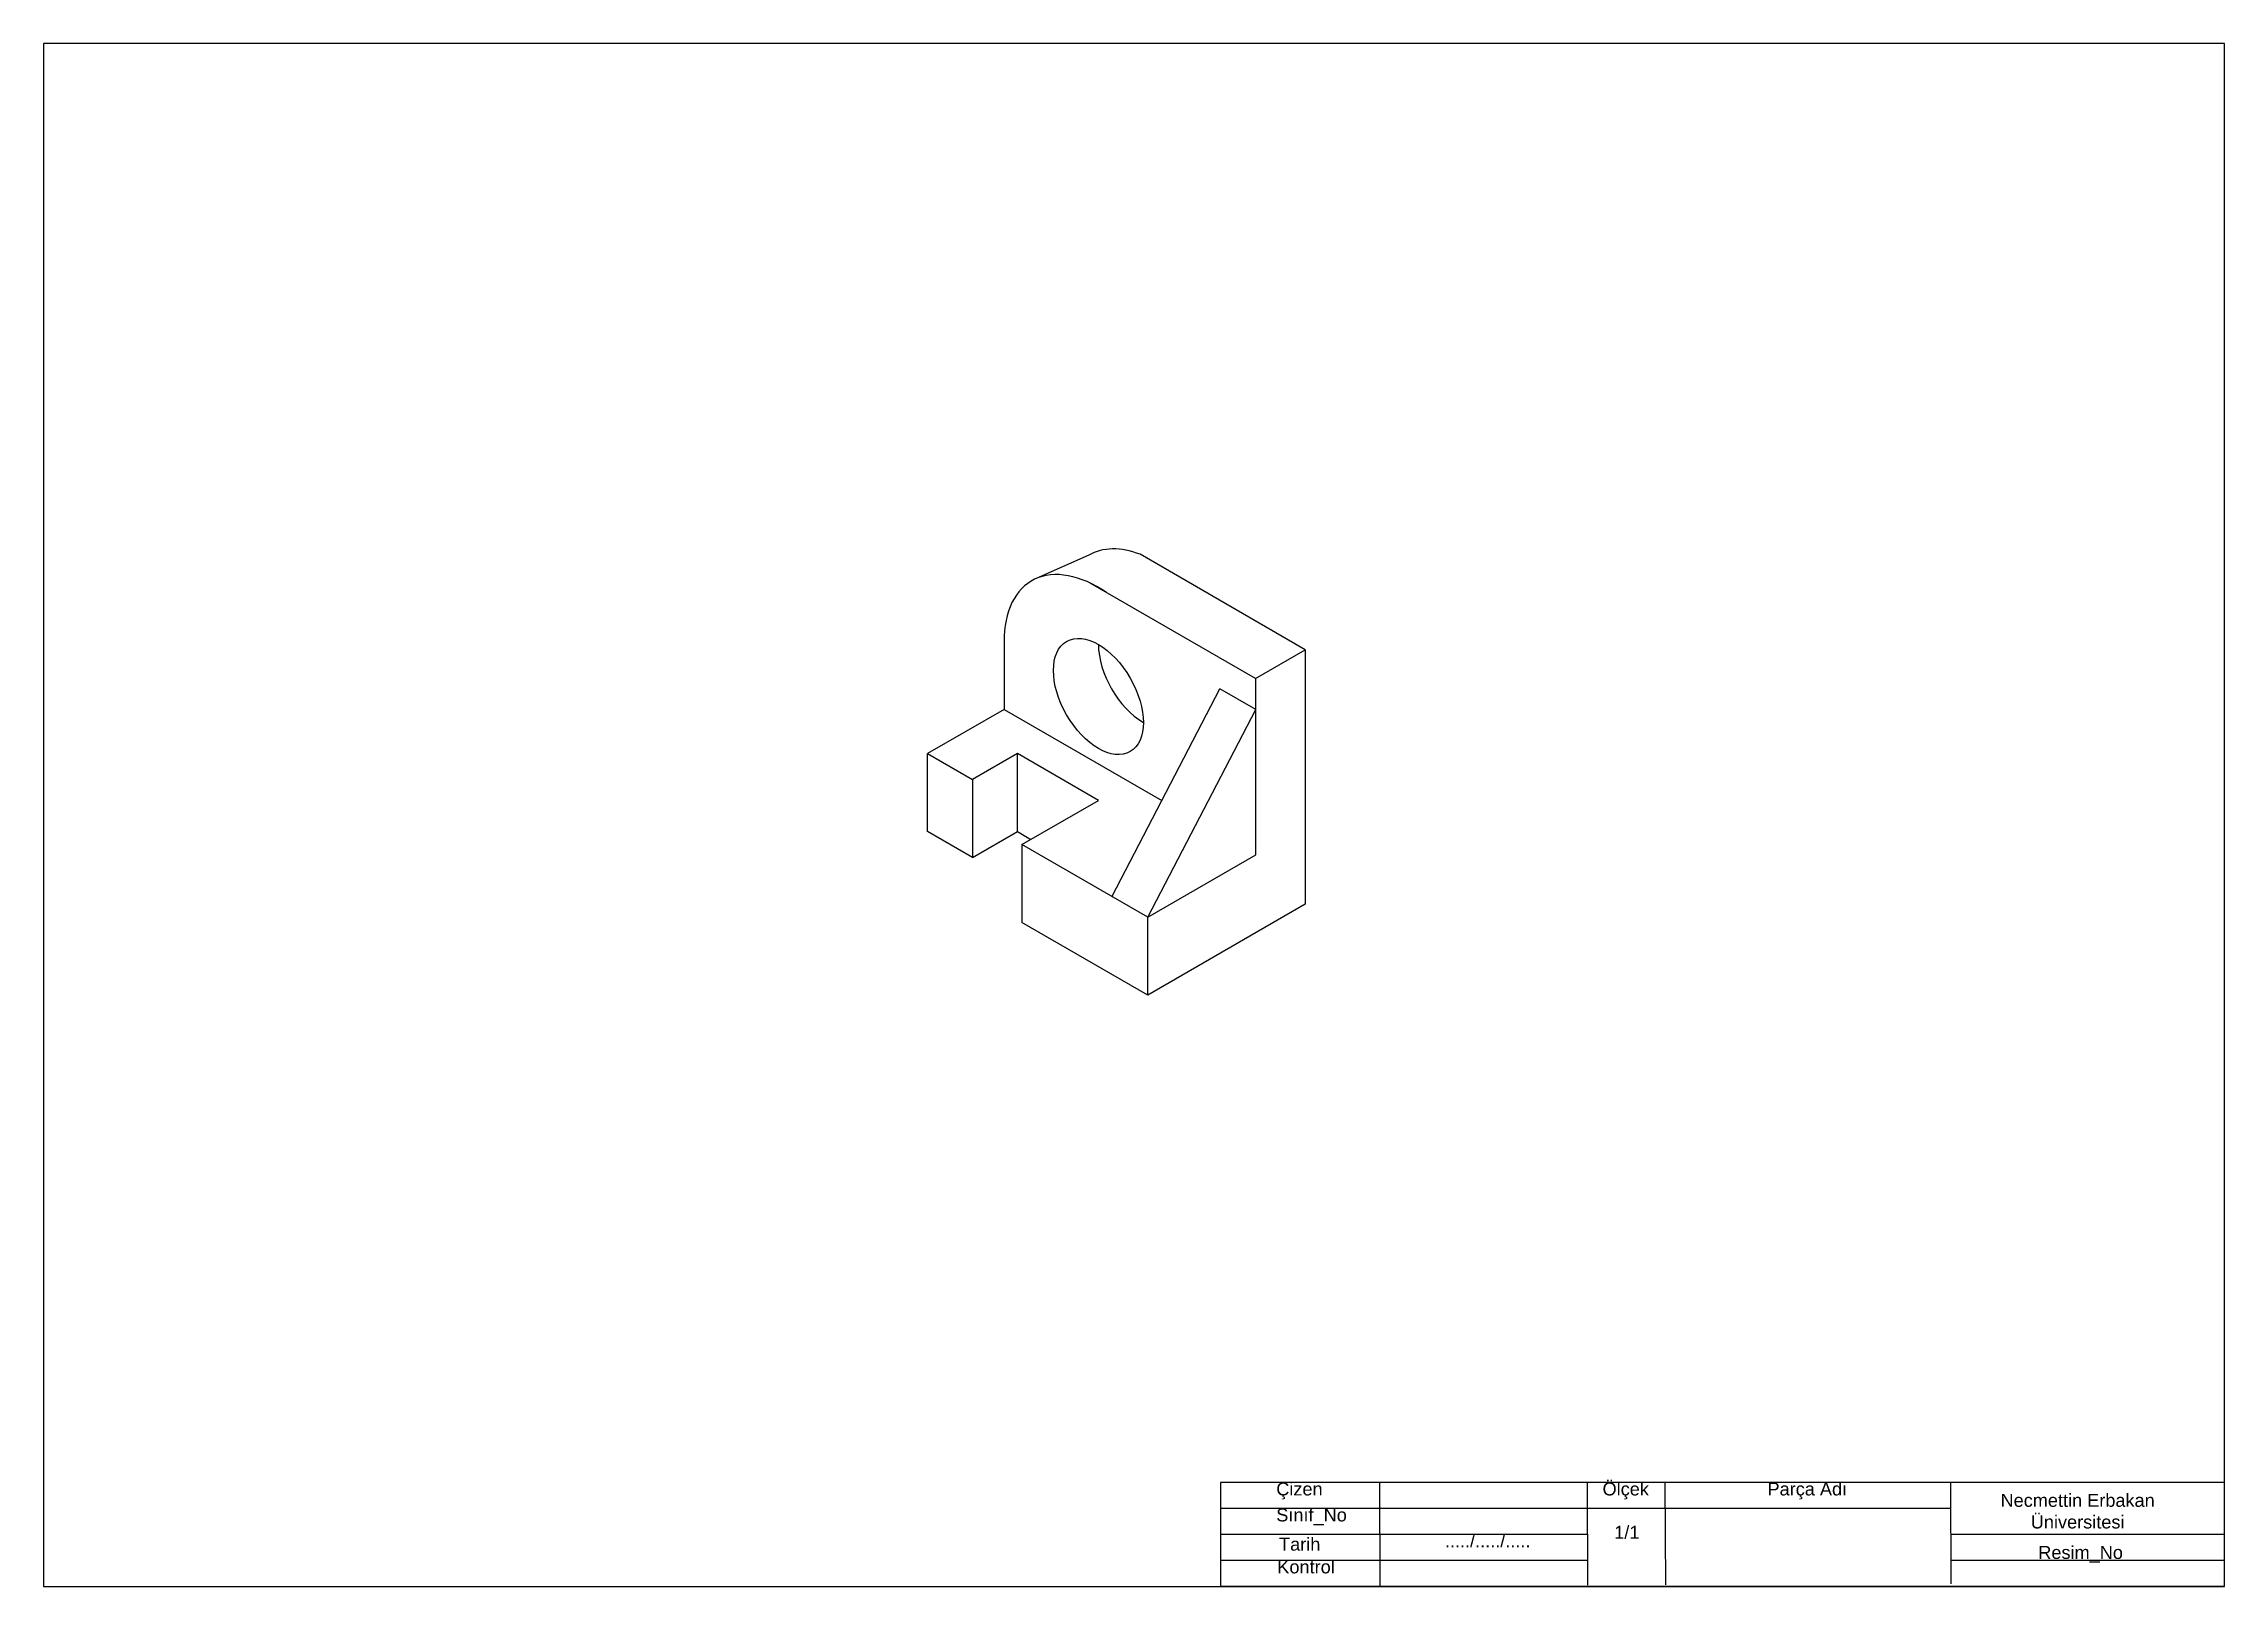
# Model space of a CAD drawing. Header units: millimetres. Extents: x 822 to 2179, y 722 to 1738.
# Drawn here: x 1759.4 to 2179.4, y 722.4 to 1019.4 of the extents above; entities that cross this region are included whole.
import ezdxf

# ---------------------------------------------------------------- set-up
doc = ezdxf.new("R2010")
doc.units = ezdxf.units.MM
doc.linetypes.add('HIDDEN2', pattern=[4.7625, 3.175, -1.5875])
doc.styles.get("Standard").update_dxf_attribs({"font": 'arial.ttf'})

msp = doc.modelspace()

# ---------------------------------------------------------------- texts
at = {"linetype": 'HIDDEN2', "char_height": 2.5, "attachment_point": 1}
for s, width, heights, insert in [('Çizen', 19.9252, [0], (1996.77, 742.45)), ('Ölçek', 15.037, [0], (2059.61, 742.45)), ('\\pxqc;Parça Adı', 54.6884, [5.23], (2071.7, 742.45)), ('\\pxqc;Necmettin Erbakan Üniversitesi', 40.0737, [0], (2131.07, 740.26)), ('...../...../.....', 40.0191, [0], (2029.24, 732.48)), ('1/1', 12.4386, [0], (2061.86, 734.11)), ('Resim_No', 39.1764, [0], (2143.53, 730.23))]:
    msp.add_mtext_dynamic_manual_height_columns(s, width=width, gutter_width=12.5, heights=heights, dxfattribs=dict(at, insert=insert))
at = {"char_height": 2.5, "attachment_point": 1}
for s, width, insert in [('Sınıf_No', 19.9625, (1996.77, 737.45)), ('Tarih', 19.9999, (1997.31, 731.82)), ('Kontrol', 19.9999, (1996.97, 727.45))]:
    msp.add_mtext_dynamic_manual_height_columns(s, width=width, gutter_width=12.5, heights=[0], dxfattribs=dict(at, insert=insert))

# ---------------------------------------------------------------- linework, layer by layer
for p, q in [((2179.37, 1019.45), (1759.37, 1019.45)), ((1759.37, 1019.45), (1759.37, 722.45)), ((2179.37, 722.45), (2179.37, 1019.45)), ((1960.68, 920.97), (1950.5, 916.46)), ((2002.36, 902.76), (1970.53, 921.14)), ((1992.77, 897.22), (1960.94, 915.6)), ((1944.34, 904.26), (1944.34, 891.26)), ((1992.77, 897.22), (2002.36, 902.76)), ((2002.36, 902.76), (2002.36, 853.76)), ((1965.15, 855.33), (1985.91, 895.26)), ((1992.83, 891.26), (1985.91, 895.26)), ((1992.83, 863.26), (1992.83, 897.26)), ((1944.34, 891.26), (1929.61, 882.76)), ((1944.34, 891.26), (1974.71, 873.73)), ((1972.05, 851.26), (1992.83, 891.26)), ((1929.61, 867.76), (1929.61, 882.76)), ((1929.61, 882.76), (1938.27, 877.76)), ((1946.94, 882.76), (1938.27, 877.76)), ((1962.52, 873.76), (1946.94, 882.76)), ((1946.94, 867.76), (1946.94, 882.76)), ((1938.27, 877.76), (1938.27, 862.76)), ((1947.8, 865.26), (1962.52, 873.76)), ((1938.27, 862.76), (1929.61, 867.76)), ((1938.27, 862.76), (1946.94, 867.76)), ((1946.94, 867.76), (1949.53, 866.26)), ((1972.05, 851.26), (1947.8, 865.26)), ((1947.8, 865.26), (1947.8, 850.26)), ((1972.05, 851.26), (1992.83, 863.26)), ((2002.36, 853.76), (1972.05, 836.26)), ((1972.05, 836.26), (1947.8, 850.26)), ((1972.05, 836.26), (1972.05, 851.26)), ((2179.37, 742.45), (1986, 742.45)), ((1986, 742.45), (1986, 722.45)), ((2016.77, 722.52), (2016.7, 742.45)), ((2056.77, 722.67), (2056.7, 742.45)), ((2071.77, 722.73), (2071.7, 742.45)), ((2126.77, 722.93), (2126.7, 742.45)), ((2126.72, 737.45), (1985.94, 737.45)), ((2166.77, 737.45), (2166.72, 737.45)), ((2056.76, 732.45), (1985.98, 732.45)), ((2179.33, 732.45), (2126.74, 732.45)), ((2056.76, 727.45), (1985.98, 727.45)), ((2166.77, 727.45), (2126.76, 727.45)), ((2179.35, 727.45), (2126.76, 727.45)), ((1759.37, 722.45), (2179.37, 722.45)), ((2179.37, 722.45), (1986, 722.45))]:
    msp.add_line(p, q)
for centre, major_axis, start_param, end_param in [((1973.54, 898.69), (12.86, -22.27), 8.80522, 9.424778), ((1962.52, 893.76), (12.86, -22.27), 8.552065, 10.210176), ((1971.18, 898.76), (6.12, -10.61), 3.926991, 5.497787)]:
    msp.add_ellipse(centre, major_axis=major_axis, ratio=0.57735, start_param=start_param, end_param=end_param)
msp.add_ellipse((1962.52, 893.76), major_axis=(6.12, -10.61), ratio=0.57735)

msp.set_redraw_order([(e.dxf.handle, doc.entitydb.next_handle()) for e in msp.query("TEXT MTEXT ATTDEF DIMENSION ARC_DIMENSION")])  # texts and dimensions are drawn at this point

doc.saveas('drawing.dxf')
